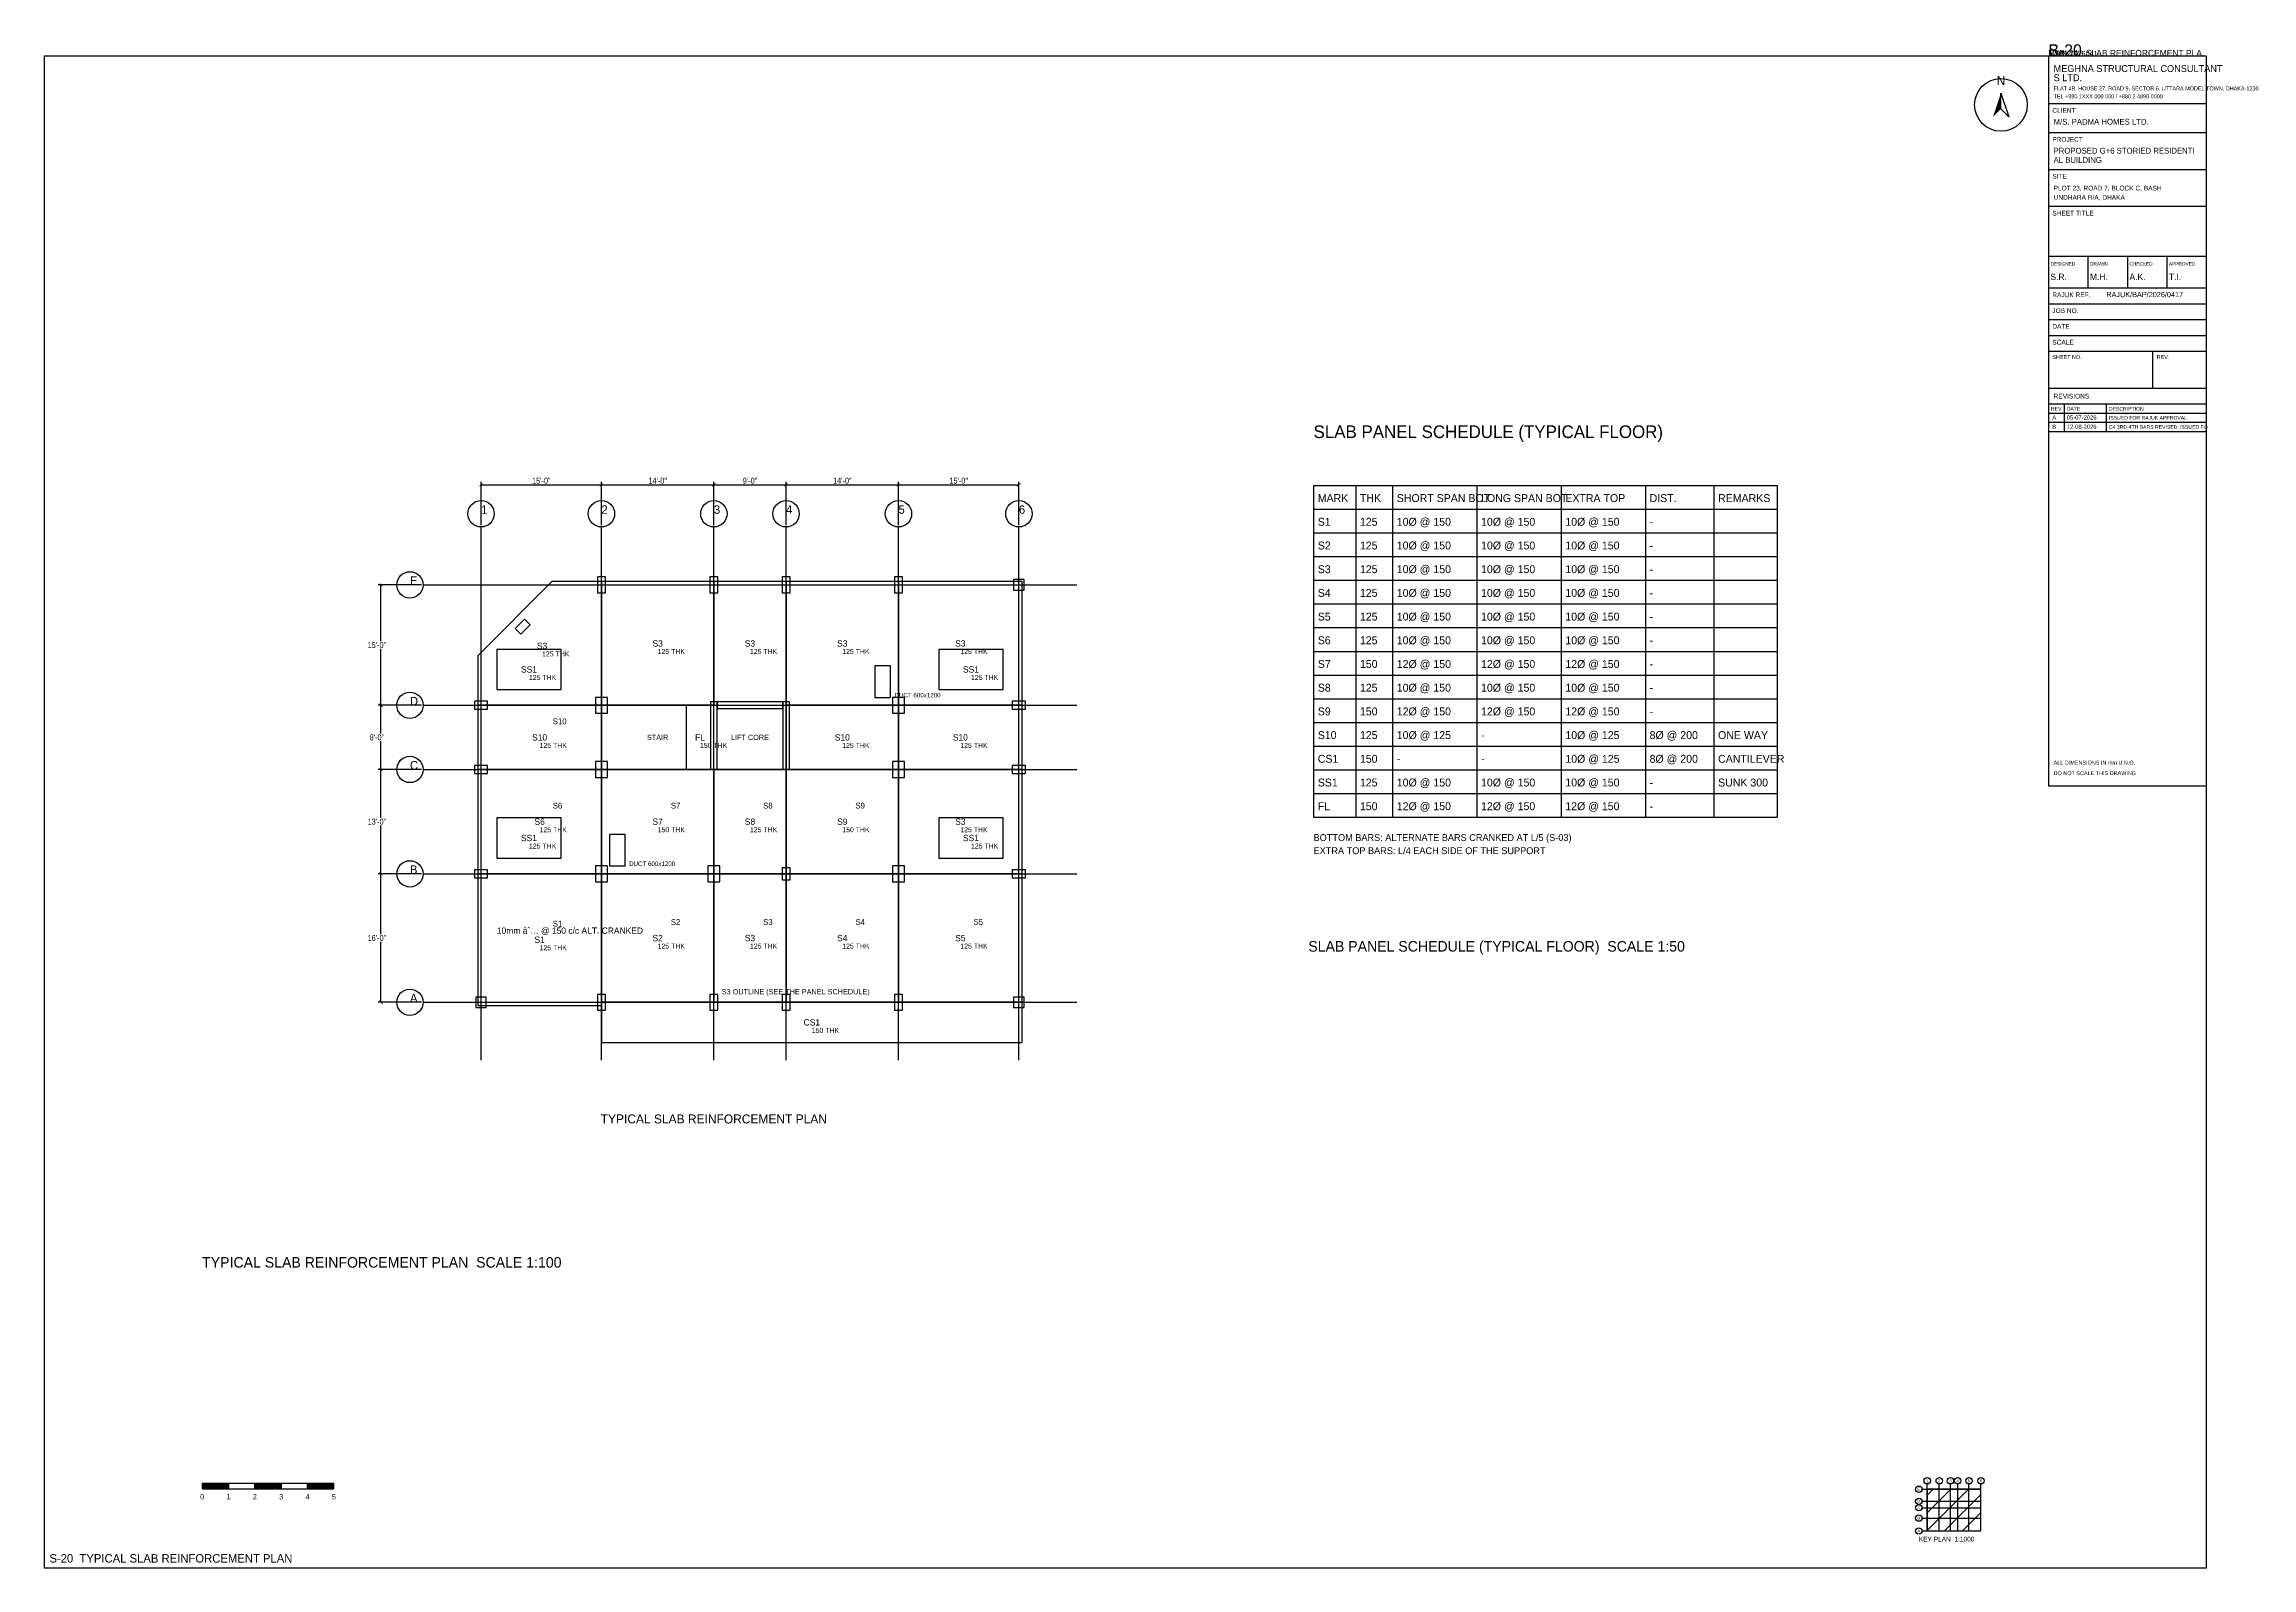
# Model space of a CAD drawing. Extents: x 1000 to 743527, y -207200 to 58857.
# Drawn here: x 377400 to 461227, y -137800 to -79943 of the extents above; entities that cross this region are included whole.
import ezdxf
from ezdxf.enums import TextEntityAlignment as Align

# ---------------------------------------------------------------- set-up
doc = ezdxf.new("R2010")
doc.units = 0
for name, color, linetype in [('Arrow', 7, 'Continuous'), ('Column', 1, 'Continuous'), ('Grid', 8, 'Continuous'), ('Grid Circle', 8, 'Continuous'), ('Grid text', 7, 'Continuous'), ('Hatch', 9, 'Continuous'), ('Inches Dimension', 6, 'Continuous'), ('Sheet', 7, 'Continuous'), ('Slab', 5, 'Continuous'), ('Text-1', 7, 'Continuous'), ('Text-2', 7, 'Continuous'), ('TITLE', 7, 'Continuous'), ('Wall', 1, 'Continuous')]:
    doc.layers.add(name, color=color, linetype=linetype)
doc.styles.add('OpenSansCondensed-Light', font='OpenSansCondensed-Light.ttf')
doc.dimstyles.new('EZDXF', dxfattribs={"dimtxt": 0.25, "dimasz": 0.175, "dimexe": 0.375, "dimexo": 0.125, "dimgap": 0.1, "dimtad": 1, "dimlfac": 100, "dimzin": 12, "dimdsep": 46, "dimtxsty": 'OpenSansCondensed-Light', "dimblk": 'ARCHTICK', "dimcen": 2.5, "dimazin": 3, "dimtfac": 0.5, "dimtmove": 2, "dimatfit": 3})

msp = doc.modelspace()

# ---------------------------------------------------------------- texts
at = {"layer": 'Sheet'}
for s, height, p in [('SLAB PANEL SCHEDULE (TYPICAL FLOOR)  SCALE 1:50', 400, (425400, -114400)), ('TYPICAL SLAB REINFORCEMENT PLAN  SCALE 1:100', 400, (383400, -126400)), ('S-20  TYPICAL SLAB REINFORCEMENT PLAN', 320, (377600, -137600))]:
    msp.add_text(s, height=height, dxfattribs=at).set_placement(p)
at = {"layer": 'Text-1'}
for s, height, p in [('SLAB PANEL SCHEDULE (TYPICAL FLOOR)', 480, (425600, -94900)), ('MARK', 300, (425760, -97330)), ('THK', 300, (427360, -97330)), ('SHORT SPAN BOT.', 300, (428760, -97330)), ('LONG SPAN BOT.', 300, (431960, -97330)), ('EXTRA TOP', 300, (435160, -97330)), ('DIST.', 300, (438360, -97330)), ('REMARKS', 300, (440960, -97330)), ('S1', 300, (425760, -98230)), ('125', 300, (427360, -98230)), ('10%%C @ 150', 300, (428760, -98230)), ('10%%C @ 150', 300, (431960, -98230)), ('10%%C @ 150', 300, (435160, -98230)), ('S2', 300, (425760, -99130)), ('125', 300, (427360, -99130)), ('10%%C @ 150', 300, (428760, -99130)), ('10%%C @ 150', 300, (431960, -99130)), ('10%%C @ 150', 300, (435160, -99130)), ('-', 300, (438360, -98230)), ('S3', 300, (425760, -100030)), ('125', 300, (427360, -100030)), ('10%%C @ 150', 300, (428760, -100030)), ('10%%C @ 150', 300, (431960, -100030)), ('10%%C @ 150', 300, (435160, -100030)), ('-', 300, (438360, -99130)), ('-', 300, (438360, -100030)), ('S4', 300, (425760, -100930)), ('125', 300, (427360, -100930)), ('10%%C @ 150', 300, (428760, -100930)), ('10%%C @ 150', 300, (431960, -100930)), ('10%%C @ 150', 300, (435160, -100930)), ('-', 300, (438360, -100930)), ('S5', 300, (425760, -101830)), ('125', 300, (427360, -101830)), ('10%%C @ 150', 300, (428760, -101830)), ('10%%C @ 150', 300, (431960, -101830)), ('10%%C @ 150', 300, (435160, -101830)), ('-', 300, (438360, -101830)), ('S6', 300, (425760, -102730)), ('125', 300, (427360, -102730)), ('10%%C @ 150', 300, (428760, -102730)), ('10%%C @ 150', 300, (431960, -102730)), ('10%%C @ 150', 300, (435160, -102730)), ('-', 300, (438360, -102730)), ('S7', 300, (425760, -103630)), ('150', 300, (427360, -103630)), ('12%%C @ 150', 300, (428760, -103630)), ('12%%C @ 150', 300, (431960, -103630)), ('12%%C @ 150', 300, (435160, -103630)), ('-', 300, (438360, -103630)), ('S8', 300, (425760, -104530)), ('125', 300, (427360, -104530)), ('10%%C @ 150', 300, (428760, -104530)), ('10%%C @ 150', 300, (431960, -104530)), ('10%%C @ 150', 300, (435160, -104530)), ('-', 300, (438360, -104530)), ('S9', 300, (425760, -105430)), ('150', 300, (427360, -105430)), ('12%%C @ 150', 300, (428760, -105430)), ('12%%C @ 150', 300, (431960, -105430)), ('12%%C @ 150', 300, (435160, -105430)), ('-', 300, (438360, -105430)), ('S10', 300, (425760, -106330)), ('125', 300, (427360, -106330)), ('10%%C @ 125', 300, (428760, -106330)), ('-', 300, (431960, -106330)), ('10%%C @ 125', 300, (435160, -106330)), ('8%%C @ 200', 300, (438360, -106330)), ('ONE WAY', 300, (440960, -106330)), ('CS1', 300, (425760, -107230)), ('150', 300, (427360, -107230)), ('-', 300, (428760, -107230)), ('-', 300, (431960, -107230)), ('10%%C @ 125', 300, (435160, -107230)), ('8%%C @ 200', 300, (438360, -107230)), ('CANTILEVER', 300, (440960, -107230)), ('SS1', 300, (425760, -108130)), ('125', 300, (427360, -108130)), ('10%%C @ 150', 300, (428760, -108130)), ('10%%C @ 150', 300, (431960, -108130)), ('10%%C @ 150', 300, (435160, -108130)), ('-', 300, (438360, -108130)), ('SUNK 300', 300, (440960, -108130)), ('FL', 300, (425760, -109030)), ('150', 300, (427360, -109030)), ('12%%C @ 150', 300, (428760, -109030)), ('12%%C @ 150', 300, (431960, -109030)), ('12%%C @ 150', 300, (435160, -109030)), ('-', 300, (438360, -109030)), ('10mm âˆ… @ 150 c/c ALT. CRANKED', 240, (394589.2, -113724.8))]:
    msp.add_text(s, height=height, dxfattribs=at).set_placement(p)
for s, height, p in [('S3', 240, (396306.3, -102792.3)), ('S3', 240, (400694.8, -102698.7)), ('S3', 240, (404200, -102698.7)), ('S3', 240, (407705.2, -102698.7)), ('S3', 240, (412187.3, -102698.7)), ('SS1', 240, (395808.2, -103685.2)), ('SS1', 240, (412591.8, -103685.2)), ('S10', 240, (396212.7, -106266.4)), ('STAIR', 200, (400694.8, -106266.4)), ('FL', 240, (402304.4, -106266.4)), ('LIFT CORE', 200, (404200, -106266.4)), ('S10', 240, (407705.2, -106266.4)), ('S10', 240, (412187.3, -106266.4)), ('S6', 240, (396212.7, -109466.8)), ('S7', 240, (400694.8, -109466.8)), ('S8', 240, (404200, -109466.8)), ('S9', 240, (407705.2, -109466.8)), ('S3', 240, (412187.3, -109466.8)), ('SS1', 240, (395808.2, -110086)), ('SS1', 240, (412591.8, -110086)), ('S1', 240, (396212.7, -113948.9)), ('S2', 240, (400694.8, -113886.4)), ('S3', 240, (404200, -113886.4)), ('S4', 240, (407705.2, -113886.4)), ('S5', 240, (412187.3, -113886.4)), ('CS1', 240, (406548.5, -117086.8))]:
    msp.add_text(s, height=height, dxfattribs=at).set_placement(p, align=Align.MIDDLE_CENTER)
msp.add_text('TYPICAL SLAB REINFORCEMENT PLAN', height=340, dxfattribs=at).set_placement((402828.4, -120924.8), align=Align.CENTER)
at = {"layer": 'Text-2'}
for s, height, p in [('125 THK', 190, (396306.3, -103192.3)), ('125 THK', 190, (400694.8, -103098.7)), ('125 THK', 190, (404200, -103098.7)), ('125 THK', 190, (407705.2, -103098.7)), ('125 THK', 190, (412187.3, -103098.7)), ('125 THK', 190, (395808.2, -104085.2)), ('125 THK', 190, (412591.8, -104085.2)), ('DUCT 600x1200', 170, (409688.8, -104747.2)), ('S10', 220, (396712.7, -105766.4)), ('125 THK', 190, (396212.7, -106666.4)), ('150 THK', 190, (402304.4, -106666.4)), ('125 THK', 190, (407705.2, -106666.4)), ('125 THK', 190, (412187.3, -106666.4)), ('S6', 220, (396712.7, -108966.8)), ('S7', 220, (401194.8, -108966.8)), ('S8', 220, (404700, -108966.8)), ('S9', 220, (408205.2, -108966.8)), ('125 THK', 190, (396212.7, -109866.8)), ('150 THK', 190, (400694.8, -109866.8)), ('125 THK', 190, (404200, -109866.8)), ('150 THK', 190, (407705.2, -109866.8)), ('125 THK', 190, (412187.3, -109866.8)), ('125 THK', 190, (395808.2, -110486)), ('125 THK', 190, (412591.8, -110486)), ('BOTTOM BARS: ALTERNATE BARS CRANKED AT L/5 (S-03)', 260, (425600, -110200)), ('EXTRA TOP BARS: L/4 EACH SIDE OF THE SUPPORT', 260, (425600, -110700)), ('DUCT 600x1200', 170, (399611.2, -111148)), ('S2', 220, (401194.8, -113386.4)), ('S3', 220, (404700, -113386.4)), ('S4', 220, (408205.2, -113386.4)), ('S5', 220, (412687.3, -113386.4)), ('S1', 220, (396712.7, -113448.9)), ('125 THK', 190, (396212.7, -114348.9)), ('125 THK', 190, (400694.8, -114286.4)), ('125 THK', 190, (404200, -114286.4)), ('125 THK', 190, (407705.2, -114286.4)), ('125 THK', 190, (412187.3, -114286.4)), ('S3 OUTLINE (SEE THE PANEL SCHEDULE)', 200, (403128.4, -116024.8)), ('150 THK', 190, (406548.5, -117486.8))]:
    msp.add_text(s, height=height, dxfattribs=at).set_placement(p)
at = {"layer": 'TITLE'}
for s, height, p in [('A', 160, (453650, -94200)), ('B', 160, (453650, -94550)), ('05-07-2026', 160, (454200, -94200)), ('12-08-2026', 160, (454200, -94550)), ('C4 3RD-4TH BARS REVISED; ISSUED FO', 140, (455800, -94550)), ('ISSUED FOR RAJUK APPROVAL', 140, (455800, -94200))]:
    msp.add_text(s, height=height, dxfattribs=at).set_placement(p)

# ---------------------------------------------------------------- blocks, each defined once
blk = doc.blocks.new('TITLE_BLOCK')
at = {"layer": 'TITLE'}
for p, q in [((0, -18), (60, -18)), ((0, -29), (60, -29)), ((0, -43), (60, -43)), ((0, -57), (60, -57)), ((0, -76), (60, -76)), ((0, -76), (0, -88)), ((15, -76), (15, -88)), ((30, -76), (30, -88)), ((45, -76), (45, -88)), ((0, -88), (60, -88)), ((0, -94), (60, -94)), ((0, -100), (60, -100)), ((0, -106), (60, -106)), ((0, -112), (60, -112)), ((39.6, -112), (39.6, -126)), ((0, -126), (60, -126)), ((0, -132), (60, -132)), ((0, -132), (60, -132)), ((6, -132), (6, -142.5)), ((22, -132), (22, -142.5)), ((0, -135.5), (60, -135.5)), ((0, -139), (60, -139)), ((0, -142.5), (60, -142.5))]:
    blk.add_line(p, q, dxfattribs=at)
blk.add_lwpolyline([(0, -277), (60, -277), (60, 0), (0, 0)], close=True, dxfattribs=at)
at = {"layer": 'Text-1'}
for tag, height in [('JOBNO', 2), ('SCALE', 2), ('SHEETTITLE', 2.4), ('SHEETTITLE2', 2.4), ('DATE', 2), ('SHEETNO', 4.5), ('REV', 4.5)]:
    blk.add_attdef(tag, (0, 0), '', height=height, dxfattribs=at)
at = {"layer": 'TITLE'}
for s, height, p in [('S LTD.', 2.6, (2, -9.5)), ('MEGHNA STRUCTURAL CONSULTANT', 2.6, (2, -6)), ('TEL +880 1XXX 000 000 / +880 2 4890 0000', 1.5, (2, -16)), ('FLAT 4B, HOUSE 27, ROAD 9, SECTOR 6, UTTARA MODEL TOWN, DHAKA-1230', 1.5, (2, -13)), ('CLIENT', 1.8, (1.5, -21.5)), ('M/S. PADMA HOMES LTD.', 2.2, (2, -26)), ('PROJECT', 1.8, (1.5, -32.5)), ('AL BUILDING', 2.2, (2, -40.5)), ('PROPOSED G+6 STORIED RESIDENTI', 2.2, (2, -37)), ('SITE', 1.8, (1.5, -46.5)), ('PLOT 23, ROAD 7, BLOCK C, BASH', 1.8, (2, -51)), ('SHEET TITLE', 1.8, (1.5, -60.5)), ('UNDHARA R/A, DHAKA', 1.8, (2, -54.5)), ('DESIGNED', 1.3, (0.8, -79.5)), ('S.R.', 2.4, (0.8, -85)), ('DRAWN', 1.3, (15.8, -79.5)), ('M.H.', 2.4, (15.8, -85)), ('A.K.', 2.4, (30.8, -85)), ('CHECKED', 1.3, (30.8, -79.5)), ('APPROVED', 1.3, (45.8, -79.5)), ('T.I.', 2.4, (45.8, -85)), ('RAJUK REF.', 1.8, (1.5, -91.5)), ('RAJUK/BAP/2026/0417', 2, (22, -91.5)), ('JOB NO.', 1.8, (1.5, -97.5)), ('SCALE', 1.8, (1.5, -109.5)), ('DATE', 1.8, (1.5, -103.5)), ('SHEET NO.', 1.5, (1.5, -115)), ('REV.', 1.5, (41.1, -115)), ('REV', 1.4, (1, -134.6)), ('REVISIONS', 1.8, (2, -130)), ('DATE', 1.4, (7, -134.6)), ('DESCRIPTION', 1.4, (23, -134.6)), ('ALL DIMENSIONS IN mm U.N.O.', 1.5, (2, -269)), ('DO NOT SCALE THIS DRAWING', 1.5, (2, -273))]:
    blk.add_text(s, height=height, dxfattribs=at).set_placement(p)
blk = doc.blocks.new('NORTH_ARROW')
at = {"layer": 'Arrow'}
blk.add_lwpolyline([(0, 0), (3, -9), (0, -6)], close=True, dxfattribs=at)
blk.add_circle((0, -4.5), 10, dxfattribs=at)
blk.add_solid([(0, 0), (-3, -9), (0, -6)], dxfattribs=at)
at = {"layer": 'Text-1'}
blk.add_text('N', height=3.5, dxfattribs=at).set_placement((0, 3), align=Align.CENTER)
blk = doc.blocks.new('KEY_PLAN')
at = {"layer": 'Grid'}
for p, q in [((0, 0), (0, 17.8496)), ((4.572, 0), (4.572, 17.8496)), ((8.8392, 0), (8.8392, 17.8496)), ((11.5824, 0), (11.5824, 17.8496)), ((15.8496, 0), (15.8496, 17.8496)), ((20.4216, 0), (20.4216, 17.8496)), ((-2, 15.8496), (20.4216, 15.8496)), ((-2, 11.2776), (20.4216, 11.2776)), ((-2, 8.8392), (20.4216, 8.8392)), ((-2, 4.8768), (20.4216, 4.8768)), ((-2, 0), (20.4216, 0))]:
    blk.add_line(p, q, dxfattribs=at)
at = {"layer": 'Grid Circle'}
for centre in [(-3.2, 15.8496), (0, 19.0496), (4.572, 19.0496), (8.8392, 19.0496), (11.5824, 19.0496), (15.8496, 19.0496), (20.4216, 19.0496), (-3.2, 11.2776), (-3.2, 8.8392), (-3.2, 4.8768), (-3.2, 0)]:
    blk.add_circle(centre, 1.2, dxfattribs=at)
at = {"layer": 'Sheet'}
blk.add_lwpolyline([(0, 0), (20.4216, 0), (20.4216, 15.8496), (0, 15.8496)], close=True, dxfattribs=at)
at = {"layer": 'Grid text'}
for s, p in [('1', (0, 19.0496)), ('2', (4.572, 19.0496)), ('3', (8.8392, 19.0496)), ('4', (11.5824, 19.0496)), ('5', (15.8496, 19.0496)), ('6', (20.4216, 19.0496)), ('C', (-3.2, 8.8392)), ('D', (-3.2, 11.2776)), ('E', (-3.2, 15.8496)), ('A', (-3.2, 0)), ('B', (-3.2, 4.8768))]:
    blk.add_text(s, height=1.1, dxfattribs=at).set_placement(p, align=Align.MIDDLE_CENTER)
at = {"layer": 'Sheet'}
blk.add_text('KEY PLAN  1:1000', height=1.8, dxfattribs=at).set_placement((-3.2, -4))
blk = doc.blocks.new('SCALE_BAR')
at = {"layer": 'Sheet'}
h = blk.add_hatch(color=7, dxfattribs=at)
h.dxf.hatch_style = 1
h.paths.add_polyline_path([(0, 0), (10, 0), (10, 2), (0, 2)])
h = blk.add_hatch(color=7, dxfattribs=at)
h.dxf.hatch_style = 1
h.paths.add_polyline_path([(20, 0), (30, 0), (30, 2), (20, 2)])
h = blk.add_hatch(color=7, dxfattribs=at)
h.dxf.hatch_style = 1
h.paths.add_polyline_path([(40, 0), (50, 0), (50, 2), (40, 2)])
for points in [[(0, 0), (10, 0), (10, 2), (0, 2)], [(10, 0), (20, 0), (20, 2), (10, 2)], [(20, 0), (30, 0), (30, 2), (20, 2)], [(30, 0), (40, 0), (40, 2), (30, 2)], [(40, 0), (50, 0), (50, 2), (40, 2)]]:
    blk.add_lwpolyline(points, close=True, dxfattribs=at)
for s, p in [('0', (0, -4)), ('1', (10, -4)), ('2', (20, -4)), ('3', (30, -4)), ('4', (40, -4)), ('5', (50, -4))]:
    blk.add_text(s, height=2, dxfattribs=at).set_placement(p, align=Align.CENTER)
at = {"layer": 'Text-1'}
blk.add_attdef('UNIT', (0, 0), '', height=2, dxfattribs=at)
blk = doc.blocks.new('GRID_BUBBLE')
at = {"layer": 'Grid Circle'}
blk.add_circle((0, 0), 500, dxfattribs=at)
at = {"layer": 'Text-1'}
blk.add_attdef('GRID', (0, 0), '', height=320, dxfattribs=at)
blk = doc.blocks.new('_ARCHTICK')
at = {"color": 0, "linetype": 'BYBLOCK', "const_width": 0.15}
blk.add_lwpolyline([(-0.5, -0.5), (0.5, 0.5)], dxfattribs=at)

# ---------------------------------------------------------------- dimensions: what is measured, and where the dimension line sits
at = {"layer": 'Inches Dimension'}
for base, p1, p2, text in [((393989.2, -96675.2), (393989.2, -98275.2), (398561.2, -98275.2), '15\'-0"'), ((398561.2, -96675.2), (398561.2, -98275.2), (402828.4, -98275.2), '14\'-0"'), ((402828.4, -96675.2), (402828.4, -98275.2), (405571.6, -98275.2), '9\'-0"'), ((405571.6, -96675.2), (405571.6, -98275.2), (409838.8, -98275.2), '14\'-0"'), ((409838.8, -96675.2), (409838.8, -98275.2), (414410.8, -98275.2), '15\'-0"')]:
    msp.add_linear_dim(base=base, p1=p1, p2=p2, text=text, dimstyle='EZDXF', override={"dimtxt": 220, "dimasz": 132, "dimexe": 110, "dimexo": 66, "dimgap": 44, "dimtad": 1, "dimtih": 1, "dimtoh": 1, "dimdec": 0, "dimlfac": 1}, dxfattribs=at).render()
for base, p1, p2, text in [((390189.2, -105047.2), (391789.2, -105047.2), (391789.2, -100475.2), '15\'-0"'), ((390189.2, -107485.6), (391789.2, -107485.6), (391789.2, -105047.2), '8\'-0"'), ((390189.2, -111448), (391789.2, -111448), (391789.2, -107485.6), '13\'-0"'), ((390189.2, -116324.8), (391789.2, -116324.8), (391789.2, -111448), '16\'-0"')]:
    msp.add_linear_dim(base=base, p1=p1, p2=p2, angle=90, text=text, dimstyle='EZDXF', override={"dimtxt": 220, "dimasz": 132, "dimexe": 110, "dimexo": 66, "dimgap": 44, "dimtad": 1, "dimtih": 1, "dimtoh": 1, "dimdec": 0, "dimlfac": 1}, dxfattribs=at).render()

# ---------------------------------------------------------------- hatches: boundary and pattern name
at = {"layer": 'Hatch'}
h = msp.add_hatch(dxfattribs=at)
h.set_pattern_fill('ANSI31', scale=150)
h.paths.add_polyline_path([(448900, -136400), (450942.2, -136400), (450942.2, -134815), (448900, -134815)])

# ---------------------------------------------------------------- linework, layer by layer
for p, q in [((425600, -96700), (443200, -96700)), ((425600, -96700), (425600, -109300)), ((427200, -96700), (427200, -109300)), ((428600, -96700), (428600, -109300)), ((431800, -96700), (431800, -109300)), ((435000, -96700), (435000, -109300)), ((438200, -96700), (438200, -109300)), ((440800, -96700), (440800, -109300)), ((443200, -96700), (443200, -109300)), ((425600, -97600), (443200, -97600)), ((425600, -98500), (443200, -98500)), ((425600, -99400), (443200, -99400)), ((425600, -100300), (443200, -100300)), ((425600, -101200), (443200, -101200)), ((425600, -102100), (443200, -102100)), ((425600, -103000), (443200, -103000)), ((425600, -103900), (443200, -103900)), ((425600, -104800), (443200, -104800)), ((425600, -105700), (443200, -105700)), ((425600, -106600), (443200, -106600)), ((425600, -107500), (443200, -107500)), ((425600, -108400), (443200, -108400)), ((425600, -109300), (443200, -109300))]:
    msp.add_line(p, q)
at = {"layer": 'Column'}
for points in [[(398411.2, -100775.2), (398711.2, -100775.2), (398711.2, -100175.2), (398411.2, -100175.2)], [(402678.4, -100775.2), (402978.4, -100775.2), (402978.4, -100175.2), (402678.4, -100175.2)], [(405421.6, -100775.2), (405721.6, -100775.2), (405721.6, -100175.2), (405421.6, -100175.2)], [(409688.8, -100775.2), (409988.8, -100775.2), (409988.8, -100175.2), (409688.8, -100175.2)], [(414210.8, -100675.2), (414610.8, -100675.2), (414610.8, -100275.2), (414210.8, -100275.2)], [(395502.2, -102341.8), (395855.8, -101988.2), (395643.6, -101776.1), (395290.1, -102129.6)], [(398336.2, -105347.2), (398786.2, -105347.2), (398786.2, -104747.2), (398336.2, -104747.2)], [(409613.8, -105347.2), (410063.8, -105347.2), (410063.8, -104747.2), (409613.8, -104747.2)], [(393739.2, -105197.2), (394239.2, -105197.2), (394239.2, -104897.2), (393739.2, -104897.2)], [(414160.8, -105197.2), (414660.8, -105197.2), (414660.8, -104897.2), (414160.8, -104897.2)], [(398336.2, -107785.6), (398786.2, -107785.6), (398786.2, -107185.6), (398336.2, -107185.6)], [(409613.8, -107785.6), (410063.8, -107785.6), (410063.8, -107185.6), (409613.8, -107185.6)], [(393739.2, -107635.6), (394239.2, -107635.6), (394239.2, -107335.6), (393739.2, -107335.6)], [(414160.8, -107635.6), (414660.8, -107635.6), (414660.8, -107335.6), (414160.8, -107335.6)], [(393739.2, -111598), (394239.2, -111598), (394239.2, -111298), (393739.2, -111298)], [(398336.2, -111748), (398786.2, -111748), (398786.2, -111148), (398336.2, -111148)], [(402603.4, -111748), (403053.4, -111748), (403053.4, -111148), (402603.4, -111148)], [(405421.6, -111673), (405721.6, -111673), (405721.6, -111223), (405421.6, -111223)], [(409613.8, -111748), (410063.8, -111748), (410063.8, -111148), (409613.8, -111148)], [(414160.8, -111598), (414660.8, -111598), (414660.8, -111298), (414160.8, -111298)], [(393789.2, -116524.8), (394189.2, -116524.8), (394189.2, -116124.8), (393789.2, -116124.8)], [(398411.2, -116624.8), (398711.2, -116624.8), (398711.2, -116024.8), (398411.2, -116024.8)], [(402678.4, -116624.8), (402978.4, -116624.8), (402978.4, -116024.8), (402678.4, -116024.8)], [(405421.6, -116624.8), (405721.6, -116624.8), (405721.6, -116024.8), (405421.6, -116024.8)], [(409688.8, -116624.8), (409988.8, -116624.8), (409988.8, -116024.8), (409688.8, -116024.8)], [(414210.8, -116524.8), (414610.8, -116524.8), (414610.8, -116124.8), (414210.8, -116124.8)]]:
    msp.add_lwpolyline(points, close=True, dxfattribs=at)
at = {"layer": 'Grid'}
for p, q in [((393989.2, -118524.8), (393989.2, -98275.2)), ((398561.2, -118524.8), (398561.2, -98275.2)), ((402828.4, -118524.8), (402828.4, -98275.2)), ((405571.6, -118524.8), (405571.6, -98275.2)), ((409838.8, -118524.8), (409838.8, -98275.2)), ((414410.8, -118524.8), (414410.8, -98275.2)), ((391789.2, -100475.2), (416610.8, -100475.2)), ((391789.2, -105047.2), (416610.8, -105047.2)), ((391789.2, -107485.6), (416610.8, -107485.6)), ((391789.2, -111448), (416610.8, -111448)), ((391789.2, -116324.8), (416610.8, -116324.8))]:
    msp.add_line(p, q, dxfattribs=at)
at = {"layer": 'Sheet'}
msp.add_lwpolyline([(377400, -137800), (459500, -137800), (459500, -80400), (377400, -80400)], close=True, dxfattribs=at)
at = {"layer": 'Slab'}
for points in [[(393864.2, -116449.8), (398561.2, -116449.8), (398561.2, -117848.8), (414535.8, -117848.8), (414535.8, -100350.2), (396680.6, -100350.2), (393864.2, -103166.6)], [(393864.2, -105047.2), (398561.2, -105047.2), (398561.2, -100350.2), (396680.6, -100350.2), (393864.2, -103166.6)], [(398561.2, -105047.2), (402828.4, -105047.2), (402828.4, -100350.2), (398561.2, -100350.2)], [(402828.4, -105047.2), (405571.6, -105047.2), (405571.6, -100350.2), (402828.4, -100350.2)], [(405571.6, -105047.2), (409838.8, -105047.2), (409838.8, -100350.2), (405571.6, -100350.2)], [(409838.8, -105047.2), (414535.8, -105047.2), (414535.8, -100350.2), (409838.8, -100350.2)], [(394589.2, -104447.2), (397027.2, -104447.2), (397027.2, -102923.2), (394589.2, -102923.2)], [(411372.8, -104447.2), (413810.8, -104447.2), (413810.8, -102923.2), (411372.8, -102923.2)], [(408938.8, -104747.2), (409538.8, -104747.2), (409538.8, -103547.2), (408938.8, -103547.2)], [(393864.2, -107485.6), (398561.2, -107485.6), (398561.2, -105047.2), (393864.2, -105047.2)], [(398561.2, -107485.6), (402828.4, -107485.6), (402828.4, -105047.2), (398561.2, -105047.2)], [(401780.4, -107485.6), (402828.4, -107485.6), (402828.4, -105047.2), (401780.4, -105047.2)], [(405571.6, -107485.6), (409838.8, -107485.6), (409838.8, -105047.2), (405571.6, -105047.2)], [(409838.8, -107485.6), (414535.8, -107485.6), (414535.8, -105047.2), (409838.8, -105047.2)], [(393864.2, -111448), (398561.2, -111448), (398561.2, -107485.6), (393864.2, -107485.6)], [(398561.2, -111448), (402828.4, -111448), (402828.4, -107485.6), (398561.2, -107485.6)], [(402828.4, -111448), (405571.6, -111448), (405571.6, -107485.6), (402828.4, -107485.6)], [(405571.6, -111448), (409838.8, -111448), (409838.8, -107485.6), (405571.6, -107485.6)], [(409838.8, -111448), (414535.8, -111448), (414535.8, -107485.6), (409838.8, -107485.6)], [(394589.2, -110848), (397027.2, -110848), (397027.2, -109324), (394589.2, -109324)], [(411372.8, -110848), (413810.8, -110848), (413810.8, -109324), (411372.8, -109324)], [(398861.2, -111148), (399461.2, -111148), (399461.2, -109948), (398861.2, -109948)], [(393864.2, -116449.8), (398561.2, -116449.8), (398561.2, -111448), (393864.2, -111448)], [(398561.2, -116324.8), (402828.4, -116324.8), (402828.4, -111448), (398561.2, -111448)], [(402828.4, -116324.8), (405571.6, -116324.8), (405571.6, -111448), (402828.4, -111448)], [(405571.6, -116324.8), (409838.8, -116324.8), (409838.8, -111448), (405571.6, -111448)], [(409838.8, -116324.8), (414535.8, -116324.8), (414535.8, -111448), (409838.8, -111448)], [(398561.2, -116324.8), (398561.2, -117848.8), (414535.8, -117848.8), (414535.8, -116324.8)]]:
    msp.add_lwpolyline(points, close=True, dxfattribs=at)
at = {"layer": 'Slab', "elevation": 0}
msp.add_lwpolyline([(402828.4, -116324.8), (405571.6, -116324.8), (405571.6, -111448), (402828.4, -111448), (402829.4, -116324.8)], dxfattribs=at)
at = {"layer": 'Wall'}
for points in [[(402703.4, -107485.6), (402953.4, -107485.6), (402953.4, -104922.2), (402703.4, -104922.2)], [(402953.4, -105172.2), (405446.6, -105172.2), (405446.6, -104922.2), (402953.4, -104922.2)], [(405446.6, -107485.6), (405696.6, -107485.6), (405696.6, -104922.2), (405446.6, -104922.2)]]:
    msp.add_lwpolyline(points, close=True, dxfattribs=at)

# ---------------------------------------------------------------- block references
at = {"layer": 'Arrow', "xscale": 100, "yscale": 100}
msp.add_blockref('NORTH_ARROW', (451700, -81800), dxfattribs=at)
at = {"layer": 'Grid Circle'}
for p, values in [((393989.2, -97775.2), {'GRID': '1'}), ((398561.2, -97775.2), {'GRID': '2'}), ((402828.4, -97775.2), {'GRID': '3'}), ((405571.6, -97775.2), {'GRID': '4'}), ((409838.8, -97775.2), {'GRID': '5'}), ((414410.8, -97775.2), {'GRID': '6'}), ((391289.2, -100475.2), {'GRID': 'E'}), ((391289.2, -105047.2), {'GRID': 'D'}), ((391289.2, -107485.6), {'GRID': 'C'}), ((391289.2, -111448), {'GRID': 'B'}), ((391289.2, -116324.8), {'GRID': 'A'})]:
    msp.add_blockref('GRID_BUBBLE', p, dxfattribs=at).add_auto_attribs(values)
at = {"layer": 'Sheet', "xscale": 100, "yscale": 100}
msp.add_blockref('SCALE_BAR', (383400, -134800), dxfattribs=at).add_auto_attribs({'UNIT': 'm'})
msp.add_blockref('KEY_PLAN', (448900, -136400), dxfattribs=at)
at = {"layer": 'TITLE', "xscale": 100, "yscale": 100}
msp.add_blockref('TITLE_BLOCK', (453500, -80400), dxfattribs=at).add_auto_attribs({'SHEETTITLE': 'TYPICAL SLAB REINFORCEMENT PLA', 'SHEETTITLE2': 'N', 'JOBNO': 'MSC-2026-041', 'DATE': '12-08-2026', 'SCALE': '1:100', 'SHEETNO': 'S-20', 'REV': 'B'})

msp.set_redraw_order([(e.dxf.handle, doc.entitydb.next_handle()) for e in msp.query("TEXT MTEXT ATTDEF DIMENSION ARC_DIMENSION")])  # texts and dimensions are drawn at this point

doc.saveas('drawing.dxf')
